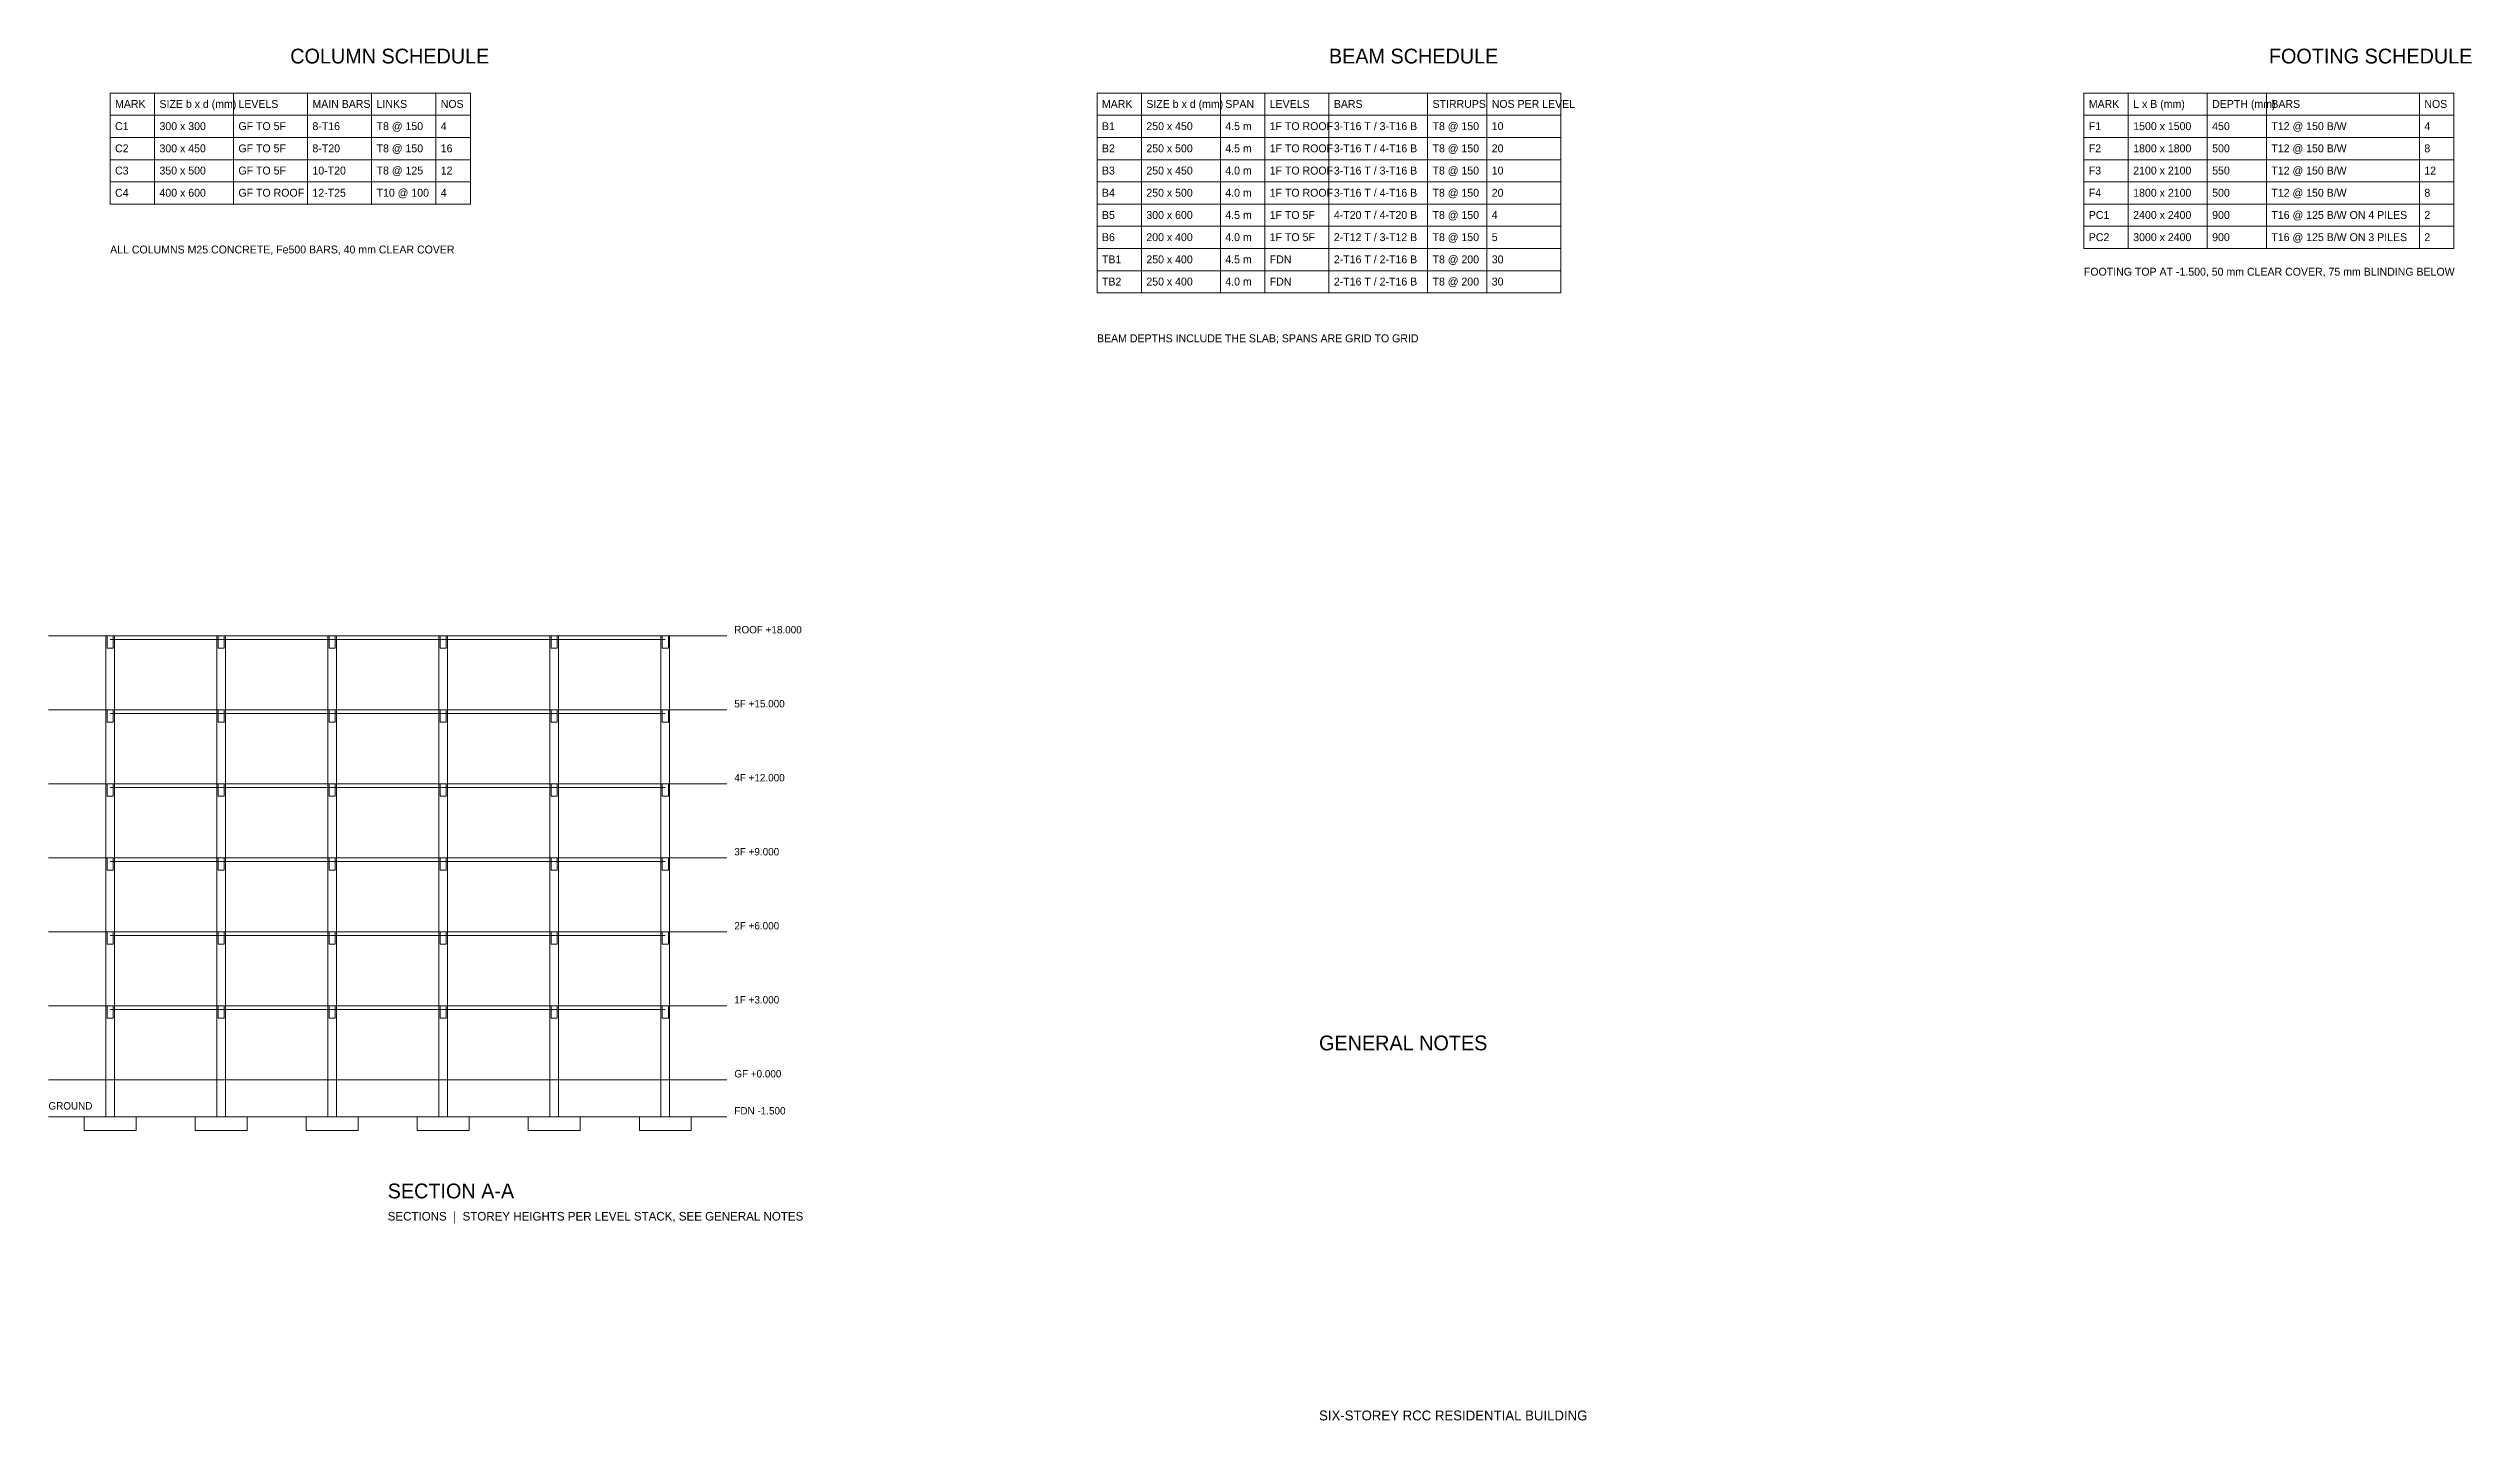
# Model space of a CAD drawing. Header units: millimetres. Extents: x -4300 to 106968, y -93806 to 21500.
# Drawn here: x -2500 to 95713, y -93806 to -38191 of the extents above; entities that cross this region are included whole.
import ezdxf

# ---------------------------------------------------------------- set-up
doc = ezdxf.new("R2010")
doc.units = ezdxf.units.MM
for name, color, linetype, lineweight, plot in [('S-BEAM', 4, 'Continuous', 0, False), ('S-COLS', 1, 'Continuous', 0, False), ('S-FDN', 3, 'Continuous', 0, False), ('S-GRID', 8, 'Continuous', 0, False), ('S-LINE', 7, 'Continuous', 0, False), ('S-SLAB', 5, 'Continuous', 0, False), ('S-TEXT', 7, 'Continuous', 0, False)]:
    doc.layers.add(name, color=color, linetype=linetype, lineweight=lineweight, plot=plot)

msp = doc.modelspace()

# ---------------------------------------------------------------- texts
at = {"layer": 'S-TEXT'}
for s, height, p in [('COLUMN SCHEDULE', 600, (7300, -38800)), ('BEAM SCHEDULE', 600, (49400, -38800)), ('FOOTING SCHEDULE', 600, (87500, -38800)), ('SIZE b x d (mm)', 320, (2000, -40600)), ('SIZE b x d (mm)', 320, (42000, -40600)), ('L x B (mm)', 320, (82000, -40600)), ('DEPTH (mm)', 320, (85200, -40600)), ('C1', 320, (200, -41500)), ('MARK', 320, (200, -40600)), ('300 x 300', 320, (2000, -41500)), ('GF TO 5F', 320, (5200, -41500)), ('LEVELS', 320, (5200, -40600)), ('8-T16', 320, (8200, -41500)), ('MAIN BARS', 320, (8200, -40600)), ('T8 @ 150', 320, (10800, -41500)), ('LINKS', 320, (10800, -40600)), ('4', 320, (13400, -41500)), ('NOS', 320, (13400, -40600)), ('MARK', 320, (40200, -40600)), ('B1', 320, (40200, -41500)), ('250 x 450', 320, (42000, -41500)), ('4.5 m', 320, (45200, -41500)), ('SPAN', 320, (45200, -40600)), ('1F TO ROOF', 320, (47000, -41500)), ('LEVELS', 320, (47000, -40600)), ('3-T16 T / 3-T16 B', 320, (49600, -41500)), ('BARS', 320, (49600, -40600)), ('T8 @ 150', 320, (53600, -41500)), ('STIRRUPS', 320, (53600, -40600)), ('10', 320, (56000, -41500)), ('NOS PER LEVEL', 320, (56000, -40600)), ('MARK', 320, (80200, -40600)), ('F1', 320, (80200, -41500)), ('1500 x 1500', 320, (82000, -41500)), ('450', 320, (85200, -41500)), ('T12 @ 150 B/W', 320, (87600, -41500)), ('BARS', 320, (87600, -40600)), ('4', 320, (93800, -41500)), ('NOS', 320, (93800, -40600)), ('C2', 320, (200, -42400)), ('300 x 450', 320, (2000, -42400)), ('GF TO 5F', 320, (5200, -42400)), ('8-T20', 320, (8200, -42400)), ('T8 @ 150', 320, (10800, -42400)), ('16', 320, (13400, -42400)), ('B2', 320, (40200, -42400)), ('250 x 500', 320, (42000, -42400)), ('4.5 m', 320, (45200, -42400)), ('1F TO ROOF', 320, (47000, -42400)), ('3-T16 T / 4-T16 B', 320, (49600, -42400)), ('T8 @ 150', 320, (53600, -42400)), ('20', 320, (56000, -42400)), ('F2', 320, (80200, -42400)), ('1800 x 1800', 320, (82000, -42400)), ('500', 320, (85200, -42400)), ('T12 @ 150 B/W', 320, (87600, -42400)), ('8', 320, (93800, -42400)), ('C3', 320, (200, -43300)), ('350 x 500', 320, (2000, -43300)), ('GF TO 5F', 320, (5200, -43300)), ('10-T20', 320, (8200, -43300)), ('T8 @ 125', 320, (10800, -43300)), ('12', 320, (13400, -43300)), ('B3', 320, (40200, -43300)), ('250 x 450', 320, (42000, -43300)), ('4.0 m', 320, (45200, -43300)), ('1F TO ROOF', 320, (47000, -43300)), ('3-T16 T / 3-T16 B', 320, (49600, -43300)), ('T8 @ 150', 320, (53600, -43300)), ('10', 320, (56000, -43300)), ('F3', 320, (80200, -43300)), ('2100 x 2100', 320, (82000, -43300)), ('550', 320, (85200, -43300)), ('T12 @ 150 B/W', 320, (87600, -43300)), ('12', 320, (93800, -43300)), ('C4', 320, (200, -44200)), ('400 x 600', 320, (2000, -44200)), ('GF TO ROOF', 320, (5200, -44200)), ('12-T25', 320, (8200, -44200)), ('T10 @ 100', 320, (10800, -44200)), ('4', 320, (13400, -44200)), ('B4', 320, (40200, -44200)), ('250 x 500', 320, (42000, -44200)), ('4.0 m', 320, (45200, -44200)), ('1F TO ROOF', 320, (47000, -44200)), ('3-T16 T / 4-T16 B', 320, (49600, -44200)), ('T8 @ 150', 320, (53600, -44200)), ('20', 320, (56000, -44200)), ('F4', 320, (80200, -44200)), ('1800 x 2100', 320, (82000, -44200)), ('500', 320, (85200, -44200)), ('T12 @ 150 B/W', 320, (87600, -44200)), ('8', 320, (93800, -44200)), ('B5', 320, (40200, -45100)), ('300 x 600', 320, (42000, -45100)), ('4.5 m', 320, (45200, -45100)), ('1F TO 5F', 320, (47000, -45100)), ('4-T20 T / 4-T20 B', 320, (49600, -45100)), ('T8 @ 150', 320, (53600, -45100)), ('4', 320, (56000, -45100)), ('PC1', 320, (80200, -45100)), ('2400 x 2400', 320, (82000, -45100)), ('900', 320, (85200, -45100)), ('T16 @ 125 B/W ON 4 PILES', 320, (87600, -45100)), ('2', 320, (93800, -45100)), ('B6', 320, (40200, -46000)), ('200 x 400', 320, (42000, -46000)), ('4.0 m', 320, (45200, -46000)), ('1F TO 5F', 320, (47000, -46000)), ('2-T12 T / 3-T12 B', 320, (49600, -46000)), ('T8 @ 150', 320, (53600, -46000)), ('5', 320, (56000, -46000)), ('PC2', 320, (80200, -46000)), ('3000 x 2400', 320, (82000, -46000)), ('900', 320, (85200, -46000)), ('T16 @ 125 B/W ON 3 PILES', 320, (87600, -46000)), ('2', 320, (93800, -46000)), ('ALL COLUMNS M25 CONCRETE, Fe500 BARS, 40 mm CLEAR COVER', 320, (0, -46500)), ('TB1', 320, (40200, -46900)), ('250 x 400', 320, (42000, -46900)), ('4.5 m', 320, (45200, -46900)), ('FDN', 320, (47000, -46900)), ('2-T16 T / 2-T16 B', 320, (49600, -46900)), ('T8 @ 200', 320, (53600, -46900)), ('30', 320, (56000, -46900)), ('FOOTING TOP AT -1.500, 50 mm CLEAR COVER, 75 mm BLINDING BELOW', 320, (80000, -47400)), ('TB2', 320, (40200, -47800)), ('250 x 400', 320, (42000, -47800)), ('4.0 m', 320, (45200, -47800)), ('FDN', 320, (47000, -47800)), ('2-T16 T / 2-T16 B', 320, (49600, -47800)), ('T8 @ 200', 320, (53600, -47800)), ('30', 320, (56000, -47800)), ('BEAM DEPTHS INCLUDE THE SLAB; SPANS ARE GRID TO GRID', 320, (40000, -50100)), ('ROOF +18.000', 300, (25300, -61900)), ('5F +15.000', 300, (25300, -64900)), ('4F +12.000', 300, (25300, -67900)), ('3F +9.000', 300, (25300, -70900)), ('2F +6.000', 300, (25300, -73900)), ('1F +3.000', 300, (25300, -76900)), ('GENERAL NOTES', 600, (49000, -78800)), ('GF +0.000', 300, (25300, -79900)), ('GROUND', 300, (-2500, -81200)), ('FDN -1.500', 300, (25300, -81400)), ('SECTION A-A', 600, (11250, -84800)), ('SECTIONS  |  STOREY HEIGHTS PER LEVEL STACK, SEE GENERAL NOTES', 350, (11250, -85700)), ('SIX-STOREY RCC RESIDENTIAL BUILDING', 400, (49000, -93800))]:
    msp.add_text(s, height=height, dxfattribs=at).set_placement(p)

# ---------------------------------------------------------------- linework, layer by layer
at = {"layer": 'S-BEAM'}
for points in [[(-125, -62500), (125, -62500), (125, -62000), (-125, -62000)], [(4375, -62500), (4625, -62500), (4625, -62000), (4375, -62000)], [(8875, -62500), (9125, -62500), (9125, -62000), (8875, -62000)], [(13375, -62500), (13625, -62500), (13625, -62000), (13375, -62000)], [(17875, -62500), (18125, -62500), (18125, -62000), (17875, -62000)], [(22375, -62500), (22625, -62500), (22625, -62000), (22375, -62000)], [(-125, -65500), (125, -65500), (125, -65000), (-125, -65000)], [(4375, -65500), (4625, -65500), (4625, -65000), (4375, -65000)], [(8875, -65500), (9125, -65500), (9125, -65000), (8875, -65000)], [(13375, -65500), (13625, -65500), (13625, -65000), (13375, -65000)], [(17875, -65500), (18125, -65500), (18125, -65000), (17875, -65000)], [(22375, -65500), (22625, -65500), (22625, -65000), (22375, -65000)], [(-125, -68500), (125, -68500), (125, -68000), (-125, -68000)], [(4375, -68500), (4625, -68500), (4625, -68000), (4375, -68000)], [(8875, -68500), (9125, -68500), (9125, -68000), (8875, -68000)], [(13375, -68500), (13625, -68500), (13625, -68000), (13375, -68000)], [(17875, -68500), (18125, -68500), (18125, -68000), (17875, -68000)], [(22375, -68500), (22625, -68500), (22625, -68000), (22375, -68000)], [(-125, -71500), (125, -71500), (125, -71000), (-125, -71000)], [(4375, -71500), (4625, -71500), (4625, -71000), (4375, -71000)], [(8875, -71500), (9125, -71500), (9125, -71000), (8875, -71000)], [(13375, -71500), (13625, -71500), (13625, -71000), (13375, -71000)], [(17875, -71500), (18125, -71500), (18125, -71000), (17875, -71000)], [(22375, -71500), (22625, -71500), (22625, -71000), (22375, -71000)], [(-125, -74500), (125, -74500), (125, -74000), (-125, -74000)], [(4375, -74500), (4625, -74500), (4625, -74000), (4375, -74000)], [(8875, -74500), (9125, -74500), (9125, -74000), (8875, -74000)], [(13375, -74500), (13625, -74500), (13625, -74000), (13375, -74000)], [(17875, -74500), (18125, -74500), (18125, -74000), (17875, -74000)], [(22375, -74500), (22625, -74500), (22625, -74000), (22375, -74000)], [(-125, -77500), (125, -77500), (125, -77000), (-125, -77000)], [(4375, -77500), (4625, -77500), (4625, -77000), (4375, -77000)], [(8875, -77500), (9125, -77500), (9125, -77000), (8875, -77000)], [(13375, -77500), (13625, -77500), (13625, -77000), (13375, -77000)], [(17875, -77500), (18125, -77500), (18125, -77000), (17875, -77000)], [(22375, -77500), (22625, -77500), (22625, -77000), (22375, -77000)]]:
    msp.add_lwpolyline(points, close=True, dxfattribs=at)
at = {"layer": 'S-COLS'}
for p, q in [((-175, -81500), (-175, -62000)), ((175, -81500), (175, -62000)), ((4325, -81500), (4325, -62000)), ((4675, -81500), (4675, -62000)), ((8825, -81500), (8825, -62000)), ((9175, -81500), (9175, -62000)), ((13325, -81500), (13325, -62000)), ((13675, -81500), (13675, -62000)), ((17825, -81500), (17825, -62000)), ((18175, -81500), (18175, -62000)), ((22325, -81500), (22325, -62000)), ((22675, -81500), (22675, -62000))]:
    msp.add_line(p, q, dxfattribs=at)
at = {"layer": 'S-FDN'}
msp.add_line((-2500, -81500), (25000, -81500), dxfattribs=at)
for points in [[(-1050, -82050), (1050, -82050), (1050, -81500), (-1050, -81500)], [(3450, -82050), (5550, -82050), (5550, -81500), (3450, -81500)], [(7950, -82050), (10050, -82050), (10050, -81500), (7950, -81500)], [(12450, -82050), (14550, -82050), (14550, -81500), (12450, -81500)], [(16950, -82050), (19050, -82050), (19050, -81500), (16950, -81500)], [(21450, -82050), (23550, -82050), (23550, -81500), (21450, -81500)]]:
    msp.add_lwpolyline(points, close=True, dxfattribs=at)
at = {"layer": 'S-GRID'}
for p, q in [((-2500, -62000), (25000, -62000)), ((-2500, -65000), (25000, -65000)), ((-2500, -68000), (25000, -68000)), ((-2500, -71000), (25000, -71000)), ((-2500, -74000), (25000, -74000)), ((-2500, -77000), (25000, -77000)), ((-2500, -80000), (25000, -80000)), ((-2500, -81500), (25000, -81500))]:
    msp.add_line(p, q, dxfattribs=at)
at = {"layer": 'S-LINE'}
for p, q in [((0, -40000), (14600, -40000)), ((0, -40000), (0, -44500)), ((1800, -40000), (1800, -44500)), ((5000, -40000), (5000, -44500)), ((8000, -40000), (8000, -44500)), ((10600, -40000), (10600, -44500)), ((13200, -40000), (13200, -44500)), ((14600, -40000), (14600, -44500)), ((40000, -40000), (58800, -40000)), ((40000, -40000), (40000, -48100)), ((41800, -40000), (41800, -48100)), ((45000, -40000), (45000, -48100)), ((46800, -40000), (46800, -48100)), ((49400, -40000), (49400, -48100)), ((53400, -40000), (53400, -48100)), ((55800, -40000), (55800, -48100)), ((58800, -40000), (58800, -48100)), ((80000, -40000), (95000, -40000)), ((80000, -40000), (80000, -46300)), ((81800, -40000), (81800, -46300)), ((85000, -40000), (85000, -46300)), ((87400, -40000), (87400, -46300)), ((93600, -40000), (93600, -46300)), ((95000, -40000), (95000, -46300)), ((0, -40900), (14600, -40900)), ((40000, -40900), (58800, -40900)), ((80000, -40900), (95000, -40900)), ((0, -41800), (14600, -41800)), ((40000, -41800), (58800, -41800)), ((80000, -41800), (95000, -41800)), ((0, -42700), (14600, -42700)), ((40000, -42700), (58800, -42700)), ((80000, -42700), (95000, -42700)), ((0, -43600), (14600, -43600)), ((40000, -43600), (58800, -43600)), ((80000, -43600), (95000, -43600)), ((0, -44500), (14600, -44500)), ((40000, -44500), (58800, -44500)), ((80000, -44500), (95000, -44500)), ((40000, -45400), (58800, -45400)), ((80000, -45400), (95000, -45400)), ((40000, -46300), (58800, -46300)), ((80000, -46300), (95000, -46300)), ((40000, -47200), (58800, -47200)), ((40000, -48100), (58800, -48100))]:
    msp.add_line(p, q, dxfattribs=at)
at = {"layer": 'S-SLAB'}
for p, q in [((0, -62150), (22500, -62150)), ((0, -65150), (22500, -65150)), ((0, -68150), (22500, -68150)), ((0, -71150), (22500, -71150)), ((0, -74150), (22500, -74150)), ((0, -77150), (22500, -77150))]:
    msp.add_line(p, q, dxfattribs=at)

msp.set_redraw_order([(e.dxf.handle, doc.entitydb.next_handle()) for e in msp.query("TEXT MTEXT ATTDEF DIMENSION ARC_DIMENSION")])  # texts and dimensions are drawn at this point

doc.saveas('drawing.dxf')
